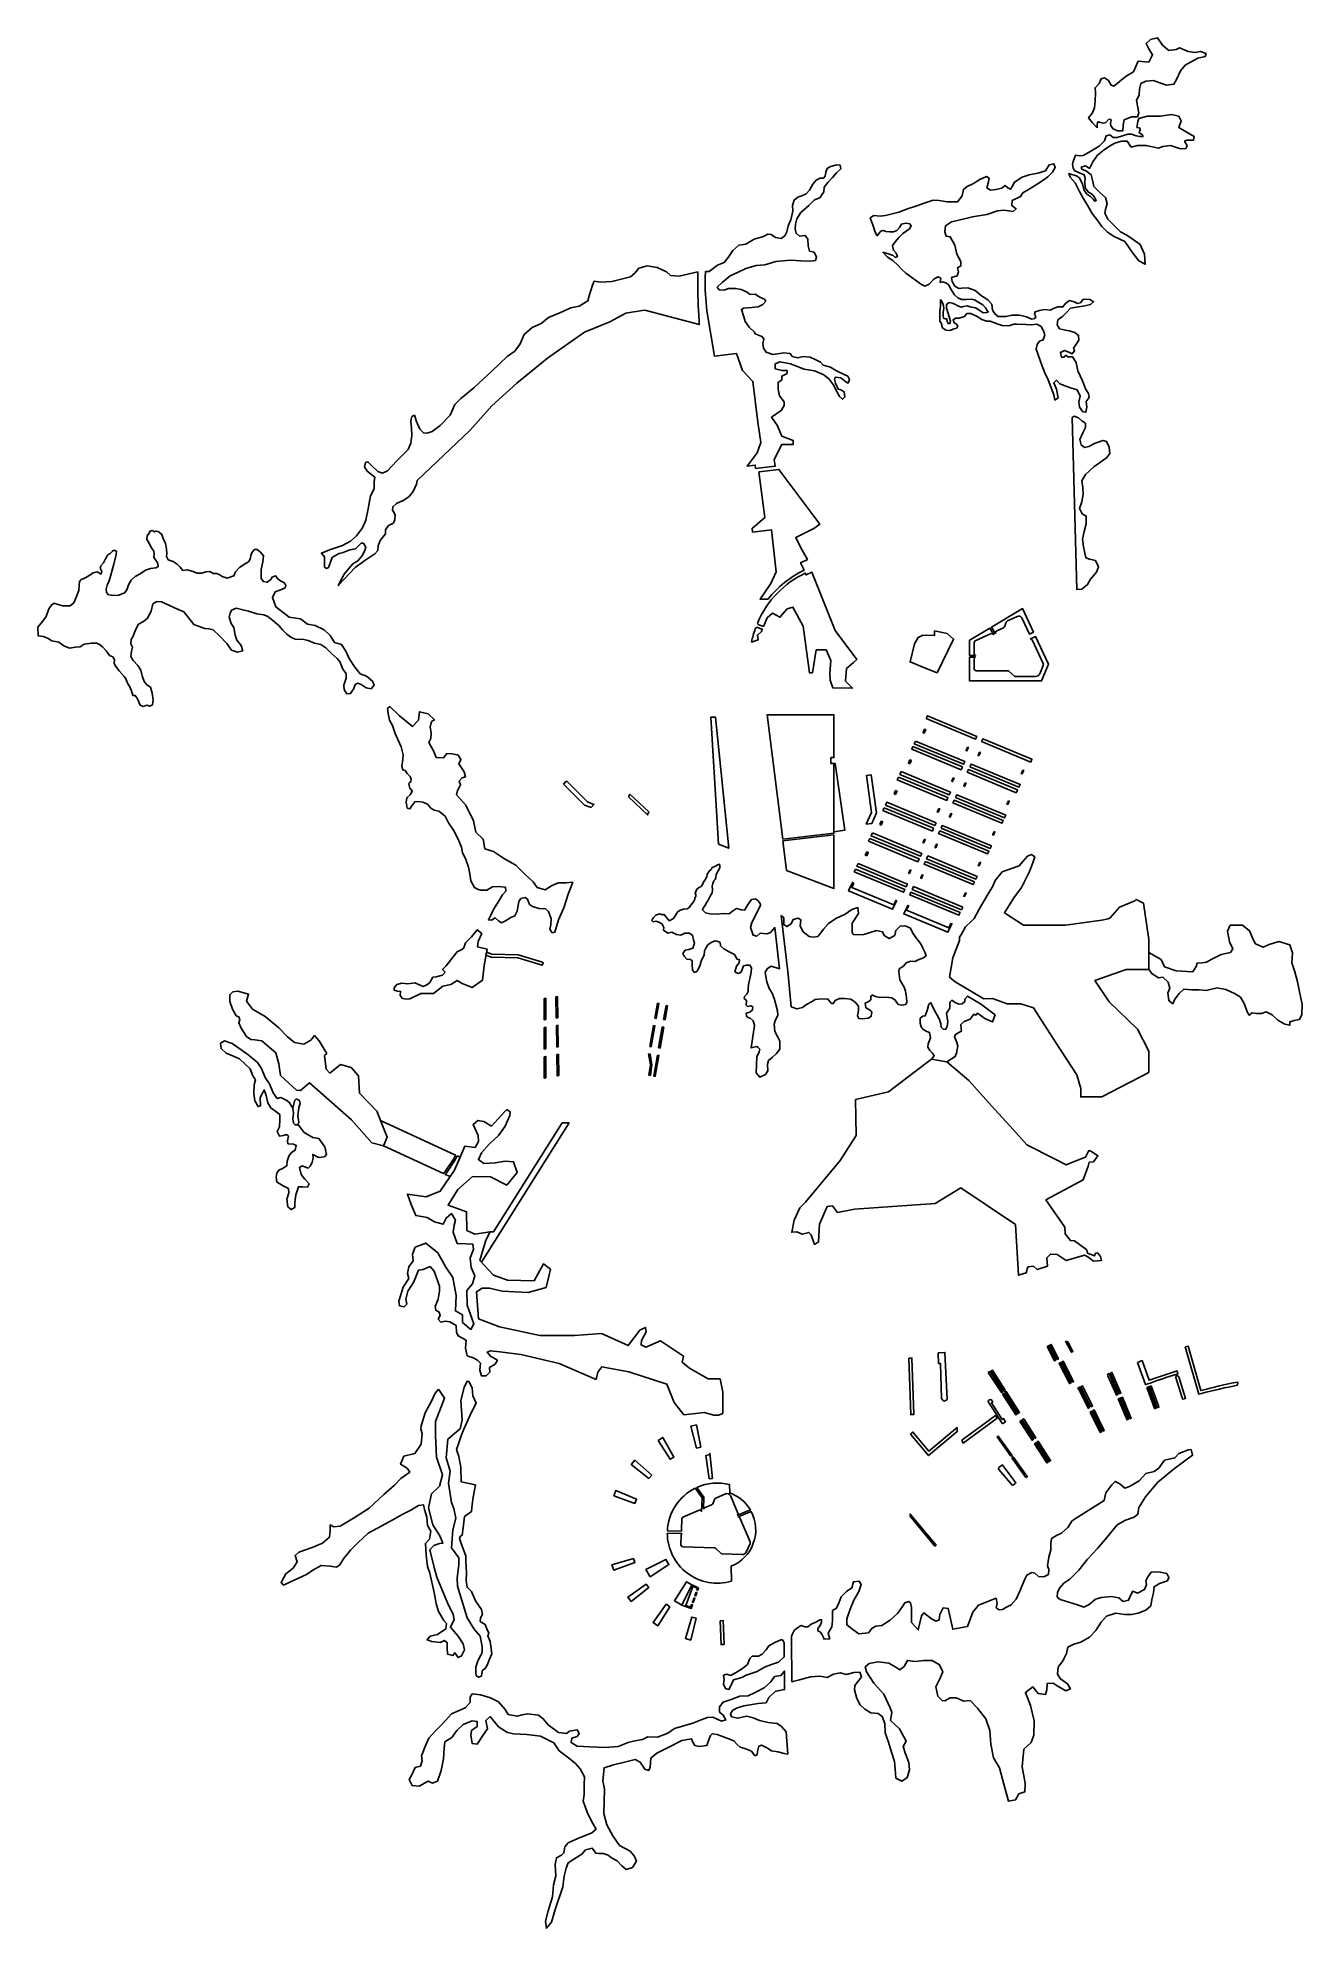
# Model space of a CAD drawing. Header units: millimetres. Extents: x -1615 to 2573, y -3000 to 3262.
import ezdxf

# ---------------------------------------------------------------- set-up
doc = ezdxf.new("R2010")
doc.units = ezdxf.units.MM
doc.layers.add('благоустройство_зеленые насаждения', color=7, linetype='Continuous', true_color=0x000000)

msp = doc.modelspace()

# ---------------------------------------------------------------- linework, layer by layer
at = {"layer": 'благоустройство_зеленые насаждения'}
for points in [[(1894.3, 2963.8), (1878.6, 2980.3), (1865.9, 2997), (1879.2, 3014.3), (1885.4, 3030.5), (1887.6, 3052.9), (1888.3, 3081.4), (1887.6, 3097), (1900.4, 3111.2), (1907.1, 3126.5), (1918.2, 3129.7), (1932, 3120.8), (1940.6, 3105.2), (1949.5, 3102.4), (1967.2, 3116.9), (1990.7, 3135.8), (2014.1, 3149.9), (2030.1, 3184.6), (2065.3, 3182.3), (2077.8, 3206.2), (2065.3, 3226.1), (2056.8, 3243.2), (2071, 3256.8), (2093.8, 3262.5), (2110.2, 3238.6), (2131.3, 3220.4), (2155.7, 3223.8), (2167.1, 3229.5), (2195.5, 3217.6), (2217.7, 3214.2), (2236.5, 3217.6), (2255.3, 3210.2), (2251.5, 3200.3), (2227.4, 3194.6), (2186.2, 3171.7), (2170.7, 3153.3), (2157.6, 3124.7), (2148.4, 3108.7), (2123.8, 3105.3), (2101.5, 3113.3), (2080.8, 3121.3), (2055.6, 3118.4), (2039, 3111.5), (2035, 3093.8), (2033.3, 3073.2), (2024.2, 3054.3), (2032.7, 3013.7), (2027.6, 3001.1), (2008.1, 3000.5), (1984.1, 2991.3), (1980.1, 2973.6), (1979.5, 2954.4), (1961.3, 2953.8), (1947.2, 2960.8), (1939.5, 2971.4), (1938.4, 2979.6), (1940.7, 2988.5), (1939, 2992.6), (1931.3, 2991.4), (1923.1, 2982), (1914.3, 2979.6), (1904.9, 2982), (1899, 2984.3), (1895.5, 2983.2), (1894.3, 2971.4)], [(2026, 2964.9), (2028.5, 2985.6), (2032.4, 2995), (2061, 3002.6), (2104.6, 3003.3), (2139, 3008.8), (2164.4, 3002.8), (2172.5, 2987.4), (2165.2, 2965), (2188.7, 2951.5), (2215.7, 2935.1), (2213.3, 2923.3), (2191.6, 2923.3), (2184, 2919.8), (2192.2, 2905.2), (2188.1, 2895.8), (2169.9, 2895.2), (2137.7, 2906.3), (2111.9, 2902.2), (2097.2, 2897), (2056.2, 2905.8), (2028, 2906.3), (2006.9, 2900.5), (1994, 2919.8), (1974.6, 2919.8), (1952.9, 2913.4), (1935.3, 2904), (1917.7, 2891.1), (1895.5, 2874.1), (1880.2, 2851.2), (1868.5, 2830.1), (1855.5, 2838.2), (1841.4, 2834.5), (1843.5, 2827.1), (1859.4, 2820.4), (1874.4, 2808.2), (1880.4, 2786), (1883.7, 2769.4), (1903.2, 2750.5), (1921.5, 2733.3), (1927.4, 2713.3), (1922, 2693.2), (1919.7, 2682), (1929.1, 2661.9), (1955.1, 2635.9), (1971.6, 2620), (1992.3, 2608.8), (2010, 2597), (2036.6, 2577.5), (2050.8, 2545.6), (2053.7, 2512.6), (2031.9, 2523.2), (2010.6, 2552.7), (1985.8, 2588.1), (1951, 2604.6), (1928.5, 2618.2), (1910.2, 2637.7), (1896.1, 2656), (1877.2, 2680.8), (1863.6, 2706.2), (1847.6, 2731.6), (1835.2, 2753.4), (1821.7, 2782.3), (1804.5, 2801.2), (1800.8, 2813.3), (1828.4, 2804.5), (1836.1, 2798), (1846.1, 2778.6), (1850.2, 2759.8), (1859, 2745.7), (1871.9, 2736.9), (1880.8, 2727.5), (1886.1, 2721), (1890.8, 2722.8), (1887.2, 2731), (1877.2, 2744), (1865.5, 2751), (1854.9, 2765.7), (1853.7, 2784.5), (1854.9, 2797.4), (1851.4, 2808.6), (1837.8, 2813.9), (1820.8, 2821.5), (1814.9, 2830.4), (1812.6, 2842.7), (1814.3, 2853.3), (1822, 2873.3), (1834.9, 2871.5), (1848.4, 2872.7), (1867.2, 2883.3), (1900.7, 2903.8), (1918.4, 2920.9), (1923.7, 2937.3), (1936, 2940.8), (1947.8, 2932), (1960.7, 2932), (1977.8, 2937.9), (1995.4, 2943.8), (2008.3, 2943.2), (2023.6, 2937.9), (2036, 2935.6), (2046.5, 2935.6), (2043.6, 2942), (2033.6, 2947.9), (2034.8, 2952), (2037.1, 2957.3), (2034.2, 2963.8)], [(1374.7, 2395.6), (1375, 2374), (1373.5, 2357.4), (1373.5, 2340.5), (1373.5, 2323.5), (1377.7, 2318.3), (1381.8, 2301.3), (1392.4, 2293.8), (1406.7, 2293.4), (1421, 2298.7), (1428.9, 2301), (1432.3, 2307.7), (1428.5, 2314.1), (1420.6, 2318.7), (1416.8, 2328.8), (1424.4, 2334.1), (1437.2, 2334.1), (1455.2, 2339), (1462.8, 2348.8), (1475.2, 2349.1), (1496.6, 2339.4), (1511.7, 2329.6), (1527.5, 2323.9), (1540.3, 2323.9), (1562.5, 2315.3), (1579.9, 2309.2), (1601.3, 2308.5), (1617.9, 2313.4), (1627.8, 2314.1), (1657.9, 2313.3), (1675.6, 2311.8), (1694.5, 2314.1), (1708.4, 2305.8), (1716.7, 2292.3), (1720.4, 2278.3), (1715.9, 2262.5), (1703.5, 2257.6), (1695.6, 2246.7), (1691.8, 2230.9), (1698.6, 2212.1), (1712.3, 2174.4), (1721.4, 2152.7), (1731.6, 2129.2), (1750.3, 2079.8), (1754.5, 2062.4), (1765.3, 2070.2), (1759.3, 2098.5), (1750.3, 2119.6), (1759.9, 2128), (1770.1, 2116), (1802.6, 2104.5), (1828.5, 2096.1), (1838.2, 2075), (1833.4, 2057), (1835.8, 2038.9), (1846.7, 2023.7), (1856.9, 2021.9), (1859.9, 2039.4), (1858.1, 2057.4), (1867.8, 2071.3), (1865.9, 2083.9), (1855.1, 2100.2), (1845.5, 2126.1), (1829.8, 2159.8), (1825, 2186.6), (1812.9, 2205.3), (1796.7, 2205.9), (1790.7, 2210.7), (1784.6, 2204.7), (1776.2, 2204.1), (1772.6, 2220.3), (1786.4, 2227), (1800.3, 2220.9), (1811.7, 2215.5), (1819, 2225.8), (1816, 2234.2), (1822.6, 2244.4), (1833.4, 2261.3), (1832.8, 2276.9), (1820.8, 2286.5), (1801.5, 2291.4), (1788.9, 2293.8), (1769.6, 2298), (1761.8, 2311.8), (1764.2, 2328.1), (1780.4, 2340.1), (1792.5, 2352.2), (1805.7, 2366.6), (1825.6, 2370.2), (1853.9, 2375), (1872.5, 2379.3), (1882.2, 2388.3), (1870.1, 2395.5), (1847.9, 2396.7), (1838.8, 2384.7), (1828.6, 2382.9), (1817.8, 2388.3), (1802.7, 2391.9), (1789.5, 2382.3), (1781, 2370.8), (1764.2, 2371.4), (1749.7, 2366), (1738.3, 2360), (1720.2, 2363), (1703.4, 2358.8), (1688.9, 2355.2), (1686.5, 2347.3), (1690.7, 2337.7), (1687.7, 2332.3), (1677.5, 2330.5), (1660.6, 2338.3), (1637.1, 2343.7), (1611.8, 2343.7), (1592.6, 2339.5), (1566.1, 2339.5), (1556.9, 2346.9), (1547.3, 2360.7), (1545.5, 2380), (1531.7, 2395), (1511.2, 2408.3), (1490.1, 2425.1), (1466, 2434.2), (1444.4, 2433.5), (1436.4, 2432.4), (1422.6, 2439.6), (1413.5, 2455.3), (1411.7, 2468.5), (1431, 2474), (1435.2, 2487.8), (1431.6, 2501), (1443, 2507.1), (1443, 2521.5), (1429.2, 2546.2), (1422.6, 2575.1), (1407.5, 2603.4), (1394.3, 2605.8), (1389.9, 2620), (1392.3, 2639.9), (1411.6, 2653.2), (1431.6, 2657.4), (1481.7, 2669.5), (1528.8, 2676.8), (1564.5, 2688.8), (1585.6, 2691.2), (1616.4, 2687.6), (1625.5, 2696.1), (1611.6, 2707), (1612.2, 2723.3), (1640.6, 2736.6), (1647.9, 2749.5), (1672.7, 2763.4), (1704.7, 2783.3), (1731.3, 2802), (1746.4, 2817.1), (1755.5, 2833.4), (1750.7, 2845.5), (1735.5, 2841.9), (1722.9, 2822), (1697.5, 2814.1), (1668.5, 2808.1), (1645.5, 2800.8), (1620.8, 2784.5), (1612.3, 2770), (1607.5, 2761.6), (1597.8, 2765.2), (1589.3, 2773), (1577.9, 2764.6), (1559.1, 2759.8), (1540.4, 2757.3), (1528.9, 2765.2), (1533.2, 2781.5), (1536.8, 2797.2), (1527.1, 2802.6), (1505.4, 2793), (1484.8, 2780.3), (1463.1, 2769.4), (1451, 2760.4), (1447.4, 2739.2), (1431.1, 2719.3), (1397.2, 2719.3), (1370.6, 2723.5), (1350.5, 2724.7), (1317.9, 2713.2), (1296.7, 2705.4), (1269.6, 2697.5), (1236.9, 2685.4), (1210.3, 2678.2), (1192.8, 2673.4), (1175.9, 2672.2), (1154.2, 2674), (1142.7, 2666.1), (1151.7, 2640.1), (1159, 2619), (1165.8, 2606.6), (1168.4, 2611.3), (1173.8, 2618.2), (1179.6, 2623.6), (1186.1, 2624.7), (1193.7, 2620.7), (1206.3, 2619.6), (1220, 2620), (1230.5, 2624.3), (1239.2, 2634.4), (1245.7, 2645.3), (1260.5, 2648.2), (1273.5, 2646.4), (1278.2, 2639.5), (1272.1, 2629.7), (1250, 2614.6), (1237.7, 2601.2), (1225.1, 2586.4), (1216.4, 2574.5), (1219.3, 2558.6), (1228.7, 2549.5), (1232.7, 2537.6), (1225.1, 2535.1), (1217.9, 2540.9), (1202.3, 2547.4), (1184.3, 2552.4), (1199.3, 2535.7), (1217.5, 2524.7), (1235.5, 2507.9), (1246.3, 2496.2), (1260.7, 2482.3), (1312.7, 2445.3), (1323.8, 2440.2), (1338, 2446.7), (1353.2, 2462.6), (1366.5, 2470.8), (1376.6, 2466), (1374, 2452), (1382.7, 2454.6), (1395.5, 2450.2), (1403.1, 2442.6), (1411.8, 2426.9), (1422, 2411.6), (1432.9, 2400.7), (1444.6, 2395.6), (1460.6, 2396), (1477, 2396.4), (1487.9, 2394.2), (1502.1, 2385.5), (1515.2, 2378.2), (1524.3, 2368.4), (1529.7, 2359.6), (1534.1, 2354.9), (1527.9, 2352.7), (1517, 2352), (1502.4, 2361.8), (1491.2, 2368), (1473, 2370.9), (1463.5, 2374.9), (1451.5, 2372.7), (1444.9, 2370.2), (1434.4, 2373.8), (1422.4, 2380.4), (1414, 2383.3), (1404.2, 2385.5), (1395.1, 2379.6), (1395.1, 2367.3), (1400.2, 2348.7), (1404.6, 2335.3), (1408.2, 2324), (1406.4, 2316.3), (1400.9, 2316), (1397.3, 2322.2), (1395.8, 2332), (1392.2, 2331.6), (1384.9, 2333.8), (1384.2, 2340.7), (1384.6, 2353.4), (1386, 2365.8), (1384.2, 2380.4), (1378.7, 2389.8)], [(1811, 2004.7), (1826.4, 1435.2), (1843.6, 1435.8), (1862.7, 1451.1), (1871.7, 1469), (1891.5, 1492), (1898.5, 1509.8), (1888.9, 1530.9), (1868.5, 1536), (1857, 1540.4), (1848.7, 1576.8), (1846.1, 1601.7), (1851.2, 1627.2), (1858.3, 1652.1), (1858.3, 1678.3), (1844.2, 1685.3), (1835.3, 1703.8), (1843.6, 1725.5), (1848.1, 1751), (1846.8, 1772.4), (1843.6, 1794.8), (1855.7, 1815.8), (1883.2, 1841.3), (1909.3, 1859.8), (1926.6, 1872), (1936.2, 1885.3), (1934.2, 1906.4), (1924.7, 1924.9), (1912.5, 1928.7), (1885.1, 1918.5), (1866.6, 1909), (1851.9, 1905.1), (1841.1, 1914.1), (1837.2, 1931.9), (1846.8, 1954.3), (1855.7, 1972.1), (1855.1, 1985.5), (1843, 1993.8), (1832.1, 2004), (1818.1, 2009.1)], [(-1562.3, 1390.1), (-1533.5, 1380.7), (-1508.4, 1380.6), (-1495.8, 1391), (-1487.1, 1412.3), (-1479.2, 1431.8), (-1477.7, 1449.2), (-1476.6, 1461.4), (-1471.2, 1468.3), (-1464.4, 1470.5), (-1453.8, 1476.2), (-1443.3, 1482.5), (-1431.8, 1490.5), (-1418.1, 1493.6), (-1405.7, 1486.2), (-1402.8, 1494.5), (-1407.2, 1503), (-1407.4, 1511.9), (-1397.6, 1523), (-1390.6, 1536.7), (-1383.7, 1549.8), (-1375.8, 1554.1), (-1368.9, 1561.3), (-1363, 1564.8), (-1354.7, 1561.6), (-1356, 1550.9), (-1363.2, 1519.4), (-1374.3, 1478.6), (-1378.4, 1463.6), (-1385.6, 1449), (-1389.1, 1436.6), (-1387.1, 1425.1), (-1380.6, 1417.3), (-1363.4, 1415.5), (-1346.7, 1415.7), (-1327.9, 1424.2), (-1320.5, 1434.4), (-1314.5, 1450.3), (-1306, 1465.6), (-1292.3, 1478), (-1276.1, 1487.3), (-1258.2, 1499.5), (-1242.3, 1504.3), (-1224.7, 1506.5), (-1216.6, 1511.1), (-1217.5, 1520.9), (-1224, 1531.8), (-1230.7, 1540.9), (-1229.2, 1553.3), (-1231, 1562.2), (-1238.4, 1573.3), (-1249.5, 1593.6), (-1253.6, 1601), (-1252.5, 1612.3), (-1247.7, 1620.9), (-1243.3, 1628.3), (-1236.3, 1630.7), (-1229.1, 1626.3), (-1224.7, 1628.3), (-1216.2, 1627), (-1204.7, 1617.4), (-1199.9, 1603.4), (-1192.4, 1587.2), (-1188.5, 1570.2), (-1187.8, 1553.6), (-1188.3, 1544.4), (-1182.8, 1533.5), (-1167.1, 1527.9), (-1153.6, 1519.3), (-1143.7, 1509.5), (-1135.1, 1498.3), (-1120.7, 1499.6), (-1100.6, 1494.1), (-1088.2, 1488.7), (-1071.3, 1488.7), (-1058.9, 1493.5), (-1045.1, 1494.4), (-1034.7, 1488.2), (-1023.5, 1488.2), (-1014.1, 1484.5), (-1004.7, 1478), (-987.6, 1472.5), (-965.6, 1480.6), (-960.3, 1493.9), (-945.5, 1509.4), (-930.6, 1518.6), (-917.2, 1526.5), (-912.2, 1535.2), (-909.1, 1548.1), (-905.4, 1558.8), (-897.8, 1568), (-888.4, 1567.3), (-877.2, 1558.2), (-867.9, 1546.6), (-869.4, 1526.7), (-875.1, 1500.7), (-874.8, 1482.2), (-875.7, 1471.6), (-867.8, 1461.4), (-855.4, 1459.2), (-843.6, 1467.7), (-839, 1476.2), (-827.7, 1480.3), (-820.4, 1470.1), (-811.3, 1463.3), (-799.9, 1458.7), (-793.4, 1449.1), (-795.6, 1440.6), (-808.2, 1435.4), (-829, 1427), (-837.9, 1408), (-826.2, 1377.3), (-782.6, 1343.8), (-744.6, 1338.2), (-721.6, 1320.2), (-696.5, 1315.7), (-666.3, 1301.8), (-646.8, 1282.2), (-632.8, 1259.3), (-608.8, 1252.6), (-594.8, 1230.9), (-583.7, 1206.9), (-564.7, 1177.3), (-547.8, 1155.9), (-526, 1147.5), (-505.9, 1131.3), (-500.9, 1117.9), (-511, 1106.2), (-527.2, 1109), (-543.4, 1120.1), (-554.5, 1125.1), (-564, 1120.1), (-567.9, 1106.7), (-579.1, 1090), (-591.9, 1089.4), (-599.8, 1103.9), (-601.4, 1118.4), (-593.6, 1140.8), (-593.6, 1155.3), (-605.3, 1173.7), (-613.7, 1193.8), (-623.2, 1206.1), (-642.8, 1224), (-660.6, 1241.3), (-677.4, 1253), (-698.6, 1257.5), (-719.3, 1265.8), (-734.3, 1269.7), (-762.3, 1270.9), (-777.3, 1277.6), (-790.7, 1287.1), (-804.7, 1301), (-817, 1316.1), (-836.5, 1332.8), (-853.3, 1345.7), (-866.3, 1350.8), (-889.8, 1354.2), (-917.1, 1363.1), (-940.6, 1368.7), (-958.4, 1372.6), (-973, 1366.5), (-977.4, 1356.4), (-980.8, 1343), (-974.1, 1322.9), (-966.3, 1309), (-961.2, 1283.8), (-955.7, 1267.1), (-941.7, 1249.8), (-936.1, 1231.9), (-954, 1226.9), (-973, 1233.6), (-988.6, 1256.5), (-1013.2, 1281.6), (-1033.8, 1301.1), (-1048.4, 1305), (-1061.4, 1306.2), (-1098.8, 1318.5), (-1117.8, 1344.7), (-1131.2, 1361.5), (-1162.5, 1373.8), (-1180.9, 1383.2), (-1204.9, 1394.4), (-1220.6, 1395.5), (-1234.5, 1387.2), (-1239.5, 1363.2), (-1251.3, 1340.3), (-1264.7, 1329.1), (-1282, 1320.2), (-1291, 1301.6), (-1298.8, 1280.4), (-1306.1, 1269.8), (-1306.6, 1255.3), (-1301, 1244.1), (-1304.9, 1230.2), (-1306.6, 1213.4), (-1299.4, 1199.5), (-1284.3, 1183.3), (-1274.2, 1168.2), (-1269.8, 1148.7), (-1263.1, 1129.7), (-1253.6, 1119.6), (-1241.3, 1111.3), (-1236.8, 1091.2), (-1233.5, 1069.4), (-1235.7, 1053.2), (-1243.5, 1048.2), (-1253.6, 1051.5), (-1266.4, 1047.1), (-1275.9, 1051.5), (-1285.4, 1072.7), (-1292.1, 1083.3), (-1299.9, 1083.9), (-1303.8, 1095.6), (-1310, 1112.9), (-1316.7, 1123), (-1325, 1140.8), (-1329.5, 1146.4), (-1345.2, 1165.4), (-1356.4, 1179.4), (-1362.5, 1190), (-1361.4, 1201.7), (-1367, 1211.7), (-1377.6, 1216.8), (-1388.8, 1231.3), (-1400.5, 1245.2), (-1411.1, 1252.5), (-1419.1, 1257.5), (-1437, 1257.5), (-1461.6, 1254.2), (-1474.4, 1245.3), (-1490.6, 1244.1), (-1510.7, 1240.2), (-1529.1, 1248.6), (-1545.9, 1260.3), (-1568.8, 1265.4), (-1580.5, 1272.6), (-1596.1, 1279.3), (-1613.5, 1281), (-1615.2, 1310.1), (-1599.5, 1328.5), (-1587.8, 1345.8), (-1578.3, 1370.9), (-1571, 1381.5)], [(1355.2, 1298.5), (1397, 1289.3), (1418.4, 1270.6), (1364.7, 1159), (1322.3, 1176), (1274.4, 1195.3), (1289.4, 1254.7), (1301.7, 1276.3), (1316.5, 1283.5), (1355.8, 1283.1)], [(-449.3, 1047.4), (-418.6, 1017.6), (-374.3, 981), (-354.1, 1002.2), (-350.2, 1030.1), (-322.3, 1023.3), (-301.2, 1003.1), (-311.3, 997.5), (-315.4, 978.6), (-312, 959.7), (-313.2, 941.9), (-320, 928.6), (-304.8, 900.6), (-295.4, 878.6), (-271.1, 877.5), (-259.8, 891.9), (-242, 890.4), (-226.4, 887.3), (-222.3, 885.8), (-213.5, 871.4), (-220.3, 857.3), (-202.5, 830.8), (-198.4, 814.5), (-209, 811.5), (-218.8, 800.1), (-214.7, 788.4), (-217.7, 781.2), (-224.5, 768.7), (-227.9, 754.7), (-196.7, 720.6), (-171.5, 669.2), (-163.8, 631.5), (-139.6, 608.2), (-133.8, 576.3), (-105.7, 566.6), (-68.9, 543.3), (-32, 522), (-1, 491), (26.3, 466.7), (39.2, 447.6), (65.2, 439.6), (86.9, 453), (108.6, 463.3), (134.2, 463.6), (157.1, 465.2), (142.2, 425.5), (127.7, 380.9), (109.8, 340.5), (97.6, 299.7), (88.8, 298.2), (81.2, 309.6), (84.2, 323.7), (85, 343.5), (76.6, 368.3), (66.3, 377.5), (45.7, 377.9), (24, 385.1), (14.1, 392), (7.6, 408.7), (-0.4, 414.8), (-14.6, 411), (-21.8, 401.5), (-26.8, 369.1), (-34.8, 353.8), (-47.7, 348.1), (-65.7, 337.1), (-79.5, 330.5), (-89, 337.4), (-100.1, 346.9), (-112.6, 340.1), (-122.2, 340.5), (-114.9, 356.1), (-103.9, 377.1), (-92.8, 396.1), (-75.3, 423.2), (-64.2, 435.8), (-66.1, 448.7), (-91.3, 451.4), (-108.4, 449.9), (-127.9, 438.5), (-147.4, 438.8), (-158.8, 441.9), (-168.8, 447.7), (-181, 470.2), (-184.5, 493.5), (-187.9, 515.2), (-197.8, 543.8), (-208.1, 562.5), (-211.5, 581.9), (-223.2, 610.2), (-238.5, 637.6), (-254.4, 662), (-265.3, 684), (-286.7, 700.4), (-302.5, 704.1), (-313.5, 710.8), (-324.5, 724.2), (-339.7, 730.9), (-356.2, 732.7), (-366.7, 731.7), (-376.4, 718.9), (-382.5, 707.9), (-391.1, 710.9), (-395.3, 731), (-392.9, 745.1), (-380.1, 756), (-374.6, 768.2), (-382.5, 777.4), (-385.6, 790.2), (-384.4, 794.5), (-379.5, 797.5), (-378.3, 806.7), (-381.9, 815.2), (-391.1, 825), (-398.4, 835.3), (-405.7, 837.2), (-409.4, 849.3), (-405.7, 871.3), (-405.1, 886.8), (-411.8, 914.2), (-422.8, 938.6), (-431.4, 958.1), (-439.9, 985), (-450.3, 1002.6), (-454.5, 1024), (-456.4, 1041.1)], [(640, 591.2), (673.6, 577.9), (629.7, 1012.3), (614.6, 1012.5)], [(852.5, 607.9), (801.5, 1020.1), (1022.3, 1020.1), (1022.3, 878.1), (1012.2, 878.1), (1012.2, 858.9), (1022.2, 858.9), (1022.1, 627.4), (852.5, 607.9)], [(1327.4, 1007.4), (1331.7, 1016.5), (1495.3, 948.5), (1491, 939.4)], [(1316.7, 961), (1321.8, 971.8), (1326.4, 969.9), (1321.3, 959.1)], [(1511.4, 931), (1515.6, 940), (1678.3, 872.5), (1674.1, 863.4)], [(1284, 915), (1447.7, 847), (1443.4, 837.9), (1279.8, 905.9)], [(1292.5, 933.1), (1456.2, 865.1), (1451.9, 856.1), (1288.3, 924)], [(1465.1, 912.3), (1467.8, 911.2), (1462.7, 900.3), (1460, 901.4)], [(1502.5, 883.8), (1499.7, 884.9), (1504.8, 895.8), (1507.6, 894.7)], [(1022.1, 632.1), (1058.2, 637.3), (1026.1, 858.9), (1022.2, 858.9)], [(1129.8, 818.4), (1145.9, 820.7), (1163.6, 694.7), (1147.5, 660.3), (1129.2, 657.7), (1147.1, 695.9)], [(1244.9, 831.6), (1408.5, 763.6), (1404.3, 754.6), (1240.7, 822.5)], [(1273.7, 857.6), (1269.1, 859.5), (1274.2, 870.3), (1278.8, 868.4)], [(1463.7, 829.5), (1468, 838.5), (1630.7, 771), (1626.4, 761.9)], [(1472.2, 847.6), (1476.5, 856.7), (1639.2, 789.1), (1634.9, 780)], [(1643, 825.4), (1648.1, 836.3), (1650.9, 835.1), (1645.8, 824.3)], [(346.4, 757.3), (342, 747.7), (404.8, 688.5), (409.2, 698.1)], [(1221.4, 758), (1226.5, 768.8), (1231.2, 766.9), (1226.1, 756.1)], [(1236.4, 813.5), (1400, 745.5), (1395.8, 736.4), (1232.2, 804.4)], [(1417.4, 810.8), (1420.2, 809.7), (1415.1, 798.8), (1412.3, 799.9)], [(1424.6, 746.1), (1587.3, 678.5), (1591.6, 687.6), (1428.9, 755.2)], [(1452.1, 783.4), (1457.2, 794.3), (1460, 793.2), (1454.9, 782.3)], [(1188.8, 712), (1352.4, 644), (1348.2, 634.9), (1184.6, 702.9)], [(1360.9, 662.1), (1356.7, 653.1), (1193.1, 721), (1197.3, 730.1)], [(1369.8, 709.3), (1372.6, 708.2), (1367.5, 697.3), (1364.7, 698.4)], [(1404.5, 681.9), (1409.6, 692.8), (1412.3, 691.7), (1407.2, 680.8)], [(1416.1, 728), (1420.4, 737), (1583.1, 669.5), (1578.8, 660.4)], [(1600.5, 734.8), (1603.2, 733.6), (1598.1, 722.8), (1595.4, 723.9)], [(1149.7, 628.6), (1313.3, 560.6), (1309.1, 551.6), (1145.4, 619.5)], [(1173.8, 656.5), (1178.9, 667.3), (1183.5, 665.4), (1178.4, 654.6)], [(1372.8, 635.5), (1535.5, 568), (1531.2, 558.9), (1368.5, 626.5)], [(1377, 644.6), (1381.3, 653.7), (1544, 586.1), (1539.7, 577)], [(1552.9, 633.3), (1555.6, 632.1), (1550.5, 621.3), (1547.8, 622.4)], [(1022.1, 622.2), (1022, 444), (865.3, 504.3), (853.2, 602.3), (1022.1, 622.2)], [(1130.8, 553.1), (1126.2, 555), (1131.3, 565.9), (1135.9, 563.9)], [(1141.2, 610.5), (1304.8, 542.5), (1300.6, 533.4), (1136.9, 601.4)], [(1322.2, 607.8), (1325, 606.7), (1319.9, 595.8), (1317.1, 596.9)], [(1356.9, 580.4), (1362, 591.3), (1364.7, 590.2), (1359.6, 579.3)], [(458.7, 359.4), (476.4, 337.7), (491.1, 345.2), (504.4, 366.6), (510.7, 372), (524.4, 375.7), (535.7, 377.5), (543, 381.3), (548, 389.2), (556.9, 399.8), (561.8, 409), (561.4, 413.3), (564.2, 418.3), (564.6, 424.4), (562.2, 427.6), (565.8, 437.5), (570, 444.3), (577.9, 448.6), (585.1, 453.8), (590.2, 465.1), (596.9, 475.3), (601.7, 483.7), (602.7, 492), (606.2, 498.6), (611.2, 503.7), (616.6, 509.1), (617.7, 513), (624.1, 516), (631.6, 519.8), (636.6, 523.2), (643.3, 525.1), (643.9, 519.8), (644.3, 513.2), (639, 502.5), (632.4, 490.6), (630.6, 480.7), (629.1, 474.4), (624.9, 470.2), (620.9, 461.3), (619.1, 452.5), (620.1, 439.6), (619.1, 430.3), (612.4, 418.7), (604.7, 404), (601.5, 398.7), (594.3, 387.4), (590, 381.8), (586.6, 374.1), (596.9, 364), (611.6, 360.2), (637, 359), (655.4, 362.2), (675.1, 361), (686.5, 369.7), (699.8, 378.4), (715.9, 373.3), (726.8, 372.7), (730.1, 380.8), (740.2, 396.3), (748.8, 407.8), (761.9, 410), (771.6, 403.2), (777.9, 394.7), (779.1, 389), (761.6, 353.2), (750.2, 331.5), (746.1, 315.5), (749.7, 303.7), (754.9, 289.7), (766.7, 286.6), (777.5, 296.4), (800.2, 293.9), (812.1, 298.5), (826.3, 314.8), (842.4, 178.8), (814.6, 186.8), (802, 179.6), (794.1, 167.4), (796.7, 153.1), (799.4, 134.9), (807.4, 113), (817.6, 97.7), (825.6, 77.1), (835.5, 39), (836.7, 24.4), (827.6, 6.3), (823.9, -4.8), (826.5, -29.3), (835.1, -45.8), (842.5, -61.2), (843, -87.3), (832.4, -101.6), (817.5, -114.9), (805.8, -125), (802.1, -137.9), (803.7, -159.2), (795.2, -171.4), (776.6, -180), (765, -166.3), (766.4, -113), (774.4, -96.5), (776.3, -87.5), (771, -81.9), (767.2, -78.4), (747.5, -83.8), (758.9, -9.1), (754.3, 6.7), (744.9, 15), (737.2, 17.4), (732.2, 22.7), (731.9, 31.7), (743.2, 35.4), (752.9, 42.4), (753.9, 52.1), (746.9, 56.1), (735.6, 54.1), (731.6, 58.4), (732.6, 72.1), (729.9, 75.4), (724.9, 79.8), (726.2, 87.1), (733.9, 94.1), (737.9, 102.8), (738.2, 112.8), (739.6, 127), (745.2, 150.6), (747.5, 167), (748.9, 181.4), (743.8, 190.2), (731.7, 190.2), (722.6, 188.2), (718.3, 176.1), (713.6, 166), (705.2, 163), (694.1, 168.7), (699.1, 187.2), (707.9, 198.6), (709.5, 208), (701.5, 210), (692.7, 225.5), (675.3, 234.5), (657.7, 244.4), (646.3, 254.1), (644.9, 265.5), (635.5, 269.6), (628.5, 270.9), (616, 265.2), (604.6, 257.8), (597.6, 247.1), (593.5, 238), (591.8, 223.9), (583.1, 206.7), (579, 191.9), (574.3, 180.2), (567.9, 169.1), (560.2, 166.4), (554.2, 174.1), (552.8, 194.3), (552.5, 205.4), (547, 209.4), (535.3, 210.4), (525.9, 220.2), (521.8, 229.6), (529.9, 239.7), (541, 243), (554.8, 247.4), (560.2, 263.5), (557.1, 274.3), (553.4, 289.4), (543, 296.1), (528.6, 296.1), (514.5, 290.4), (501, 292.1), (485.2, 299.5), (472, 296.2), (457.5, 306.2), (458.5, 315.3), (452.8, 326.4), (445.8, 332.4), (432.7, 335.8), (423.3, 334.5), (419.3, 338.3), (423.7, 347.3), (432.2, 355.8), (444.1, 360.1), (454.1, 357.5)], [(1093.6, 509), (1257.2, 441), (1252.9, 431.9), (1089.3, 499.9)], [(1102.1, 527.1), (1265.7, 459.1), (1261.4, 450.1), (1097.8, 518)], [(1274.6, 506.3), (1277.4, 505.2), (1272.3, 494.3), (1269.5, 495.4)], [(1325.1, 534), (1487.8, 466.5), (1483.6, 457.4), (1320.9, 525)], [(1329.4, 543.1), (1333.7, 552.2), (1496.3, 484.6), (1492.1, 475.5)], [(1438, 272), (1438, 283.7), (1445.1, 293.4), (1458, 317.3), (1476.3, 335.1), (1486.7, 345.1), (1503.3, 376.3), (1533.7, 426.6), (1549, 451.9), (1556.3, 470.9), (1579.5, 499.4), (1613.9, 511.8), (1635.5, 519.5), (1648.2, 533.9), (1663.7, 551.5), (1676.7, 556.8), (1687.7, 549), (1680.7, 529.6), (1670.2, 500.6), (1656, 472), (1643.7, 447.5), (1618.3, 414.1), (1586.9, 363.9), (1650.7, 322.9), (1789.5, 322.9), (1909.3, 339.7), (1931, 343.9), (1937.2, 347.6), (1968.7, 382.6), (2018.5, 403.9), (2023, 408.4), (2047.5, 396.2), (2065.6, 275.3), (2065.6, 176.7), (1990.2, 176.7), (1886.6, 139.4), (1933.6, 68.6), (2028.2, -21.5), (2065.4, -94.8), (2065.4, -164.6), (1909.9, -245.8), (1840, -245.8), (1840, -217.6), (1826.5, -172.5), (1758.9, -67.7), (1719.1, -6.1), (1683.5, 49), (1641.7, 63), (1596.6, 63), (1547, 79.9), (1519, 79.2), (1424.3, 135.4), (1404.8, 151.3), (1415.9, 214.4)], [(1505.2, 531.8), (1508, 530.6), (1502.9, 519.8), (1500.1, 520.9)], [(1088.3, 462.4), (1081.5, 447.9), (1220.2, 390.3), (1227, 404.8), (1229.7, 403.7), (1216.6, 375.6), (1070.5, 436.3), (1083.7, 464.4)], [(1448.7, 383.1), (1444.5, 374), (1281.8, 441.6), (1286, 450.7)], [(1309.2, 478.9), (1314.3, 489.8), (1317.1, 488.7), (1312, 477.8)], [(847.4, 354.6), (855.8, 347.9), (855.8, 324.9), (865.8, 318.5), (880.4, 327.3), (886.9, 341.4), (903.9, 346.7), (912.2, 340.8), (910.4, 319.7), (920.4, 301.5), (939.8, 285.6), (954.5, 283.3), (968.6, 285.6), (975, 293.2), (987.9, 310.3), (1003.8, 328.5), (1028.5, 345.5), (1059, 359.6), (1081.9, 374.9), (1101.9, 381.3), (1103.1, 361.9), (1083.1, 329.6), (1083.1, 297.9), (1088.6, 290.9), (1121.5, 292.1), (1163.2, 305), (1183.2, 300.9), (1188.4, 288.5), (1204.9, 278.6), (1224.3, 289.1), (1227.8, 305.6), (1241.3, 319.7), (1257.8, 321.4), (1275.4, 313.2), (1283.6, 296.8), (1297.1, 278), (1310, 260.9), (1316.5, 247.4), (1324.7, 231), (1327.7, 221.6), (1318.8, 215.1), (1301.8, 208.7), (1291.8, 202.8), (1276.5, 204), (1261.9, 198.7), (1252.5, 187.5), (1237.8, 178.1), (1237.2, 168.2), (1240.7, 141.7), (1254.8, 118.2), (1259.5, 104.1), (1262.4, 83.6), (1263.6, 67.7), (1260.1, 60.7), (1247.2, 58.3), (1235.4, 60.7), (1225.4, 74.8), (1213.7, 82.4), (1194.3, 84.8), (1174.3, 83.6), (1159.7, 87.1), (1150.3, 91.2), (1145, 87.7), (1145, 76), (1135.6, 69.5), (1126.2, 64.8), (1128, 49.3), (1139.7, 42.2), (1147.3, 35.8), (1145.6, 21.1), (1136.2, 14.6), (1116.2, 12.3), (1105, 13.5), (1100.3, 22.3), (1103.9, 40.5), (1103.3, 54.6), (1092.1, 67.5), (1078.6, 77.5), (1056.9, 80.4), (1040.4, 79.8), (1026.3, 73.4), (1019.9, 64), (1014.6, 63.4), (1007.5, 71.6), (1002.2, 78.1), (982.3, 78.7), (960, 76.3), (947.6, 69.3), (931.8, 60.4), (918.3, 50.5), (899.5, 45.8), (880.6, 52.6), (870.1, 159.1)], [(1262.7, 372.7), (1403.2, 314.3), (1410, 328.8), (1412.8, 327.6), (1399.6, 299.5), (1253.5, 360.2), (1266.7, 388.3), (1269.5, 387.2)], [(1277.5, 432.5), (1440.2, 365), (1436, 355.9), (1273.3, 423.5)], [(1457.6, 430.3), (1460.4, 429.1), (1455.3, 418.3), (1452.5, 419.4)], [(2065.6, 233), (2106.1, 209.1), (2117.8, 185.2), (2155.9, 172.2), (2211.6, 169), (2221.9, 185.8), (2225.8, 197.4), (2242, 198.1), (2256.2, 200.7), (2273.7, 210.4), (2305.4, 225.9), (2335.8, 232.4), (2344.2, 244.7), (2332.6, 267.3), (2325.5, 302.9), (2335.2, 322.9), (2375.9, 322.9), (2399.2, 304.8), (2410.8, 275.1), (2419.3, 261.5), (2444.5, 250.5), (2463.9, 259.5), (2495.6, 268.6), (2532.7, 257.5), (2541.1, 231), (2539.2, 198.7), (2548.9, 168.9), (2557.9, 135.3), (2565, 102.3), (2573.5, 61.6), (2572.8, 27.3), (2564.4, 10.5), (2546.9, 7.2), (2532.1, 2.7), (2532.1, -8.3), (2515.9, -4.4), (2492.6, 8.5), (2474.5, 26), (2454.4, 36.3), (2438.9, 30.5), (2421.4, 30.5), (2407.2, 32.5), (2398.1, 24.7), (2391.7, 36.3), (2382, 61.6), (2369, 84.2), (2350.9, 95.8), (2320.5, 110.1), (2291.4, 115.2), (2255.2, 106.2), (2232.3, 108.8), (2208.3, 108.8), (2181.2, 111.4), (2165.6, 97.1), (2151.4, 77.7), (2144.9, 62.9), (2131.4, 73.2), (2128.1, 98.4), (2135.2, 114.6), (2129.4, 134), (2111.9, 150.8), (2097.1, 148.2), (2076.4, 161.8), (2065.6, 176.7)], [(-382.7, 78.5), (-345.9, 96.3), (-304.3, 96.3), (-272.9, 121.4), (-246.7, 126), (-225.6, 140.2), (-209.7, 129.4), (-176.6, 116.3), (-142.4, 140.8), (-136.8, 189.6), (-126.8, 244), (-158.6, 251.7), (-156.4, 269.2), (-144.7, 295.3), (-159.5, 307.8), (-177.9, 284.2), (-198, 264.5), (-204.1, 247.9), (-210.7, 242.2), (-226, 235.2), (-239.6, 218.1), (-262.8, 188.7), (-274.6, 176), (-265.9, 167.2), (-274.2, 157.2), (-295.2, 151.5), (-306.1, 150.6), (-316.6, 132.7), (-326.7, 125.7), (-338.5, 120.4), (-365.8, 132.2), (-389, 128.7), (-409.5, 130.9), (-425.7, 126.5), (-434.5, 115.1), (-434.5, 108.1), (-423.1, 104.2), (-413.5, 103.8), (-414.8, 89.8), (-406.9, 80.6), (-393.3, 78.4)], [(-130.6, 223.3), (-112.6, 217.3), (-25.4, 215.1), (55.9, 190.1), (59, 198.1), (56.8, 200.3), (-23.8, 225.1), (-110.9, 227.3), (-128.8, 233.3)], [(-952.8, 104.9), (-916.7, 94.8), (-923.7, 71.8), (-903.9, 44.3), (-862.2, 20.9), (-817, -17.2), (-789.4, -45.5), (-765.3, -65.3), (-733.5, -71), (-710.9, -57.5), (-698.9, -42.7), (-682.6, -60.4), (-662.8, -92.9), (-657.8, -101.8), (-665.6, -108.9), (-660.2, -154), (-647.3, -166.9), (-611.9, -138.9), (-577.5, -148.6), (-552.8, -175.5), (-549.6, -233.5), (-491.5, -292.6), (-458.2, -379.6), (-470, -407.6), (-508.7, -397.9), (-576.4, -321.6), (-715, -199.1), (-745.4, -224.8), (-757.9, -223.5), (-810.9, -175.4), (-816.2, -136.2), (-826.1, -99.9), (-848.8, -81.2), (-872.8, -60.3), (-896.5, -57.2), (-909.4, -55.4), (-924.1, -45.2), (-941.5, -18), (-949.1, -0.7), (-946, 9.1), (-949.1, 19.8), (-958, 22.9), (-970.4, 44.3), (-979.3, 69.7), (-979.3, 92.8), (-968.7, 102.6)], [(62.8, 80.3), (67.8, 81.1), (67.8, 10.2), (62.8, 9.3)], [(101.1, 86), (106.1, 86.6), (107.3, 16.2), (102.3, 15.5)], [(437.3, 65.1), (442.2, 63.7), (433.6, 14.3), (428.6, 15)], [(1345.2, -120.6), (1354.6, -109.3), (1348.4, -100.7), (1340.2, -92), (1333.1, -81.3), (1334, -69.7), (1338.9, -59), (1342.2, -48.7), (1339.3, -32.6), (1329.8, -28.8), (1317.9, -22.6), (1310.8, -13.6), (1307.5, -1.2), (1307.5, 14.9), (1316.6, 21.1), (1324.5, 22.8), (1330.7, 40.5), (1336.1, 60.9), (1342, 66.7), (1348.9, 55.2), (1355.6, 39.9), (1364, 24.5), (1372.4, 10.7), (1376.7, -3.8), (1377.6, -15.2), (1384.5, -21.3), (1392, -22.2), (1397.7, -13.1), (1399.9, 3.1), (1395.6, 31.5), (1405.7, 47.9), (1406.1, 61.2), (1407.3, 69.6), (1413.1, 74.3), (1423.7, 66.8), (1436, 61.6), (1447.2, 62.2), (1455.9, 69.8), (1455.9, 77.6), (1465, 88), (1507.8, 62.6), (1556.1, 25.7), (1547.5, 2.8), (1521.6, 13.6), (1498.1, 31.2), (1492.8, 25.2), (1485.8, 28), (1473.1, 11.4), (1453.2, 4), (1442.1, -6.1), (1443.7, -21.2), (1444.5, -28.4), (1436, -32.9), (1424.9, -38.7), (1421.9, -46.4), (1427.8, -62.6), (1432.3, -76.9), (1428, -100.5), (1423.7, -112.5), (1396.3, -129.6)], [(466, 57.2), (470.8, 55.9), (462.8, 9.6), (457.8, 10.4)], [(-751.8, -339.5), (-733.1, -363.5), (-703.8, -380.8), (-684.5, -383.5), (-664.5, -411.4), (-659.2, -436.1), (-665.8, -444.7), (-685.1, -446.1), (-704.5, -436.1), (-703.1, -448.1), (-705.8, -462.7), (-713.1, -475.4), (-719.8, -481.4), (-739.8, -474), (-747.8, -479.4), (-743.1, -502.7), (-731.1, -518.7), (-716.5, -533.3), (-721.8, -544.6), (-738.4, -543.3), (-751.8, -543.3), (-760.4, -570.6), (-763.7, -595.9), (-763.7, -612.6), (-775.7, -619.2), (-786.4, -609.9), (-789.7, -584.6), (-783.7, -563.9), (-785.1, -549.3), (-802.4, -540.6), (-813.7, -534), (-823.7, -528), (-825.7, -511.3), (-823, -498.7), (-816.4, -488), (-804.4, -483.4), (-790.4, -474.7), (-789.1, -458.7), (-783.1, -442.1), (-774.4, -430.1), (-763.1, -422.8), (-759.1, -406.8), (-767.7, -402.8), (-786.4, -400.8), (-788.4, -390.8), (-784.4, -376.1), (-791.7, -370.8), (-802.4, -374.1), (-815, -375.5), (-822.4, -360.8), (-815, -345.5), (-813, -320.9), (-813.7, -304.2), (-826.4, -294.2), (-843.7, -282.2), (-853, -265.6), (-859, -241.6), (-865, -222.8), (-871.7, -235.4), (-879, -247.4), (-877, -275.4), (-885.7, -278.1), (-895.7, -258.8), (-899, -233.4), (-898.3, -206.1), (-894.3, -188.8), (-902.3, -176.2), (-911.7, -152.9), (-927.6, -138.2), (-947, -119.6), (-964.9, -112.2), (-990.9, -100.9), (-1008.2, -85.6), (-1009.6, -67.6), (-996.9, -60.3), (-971.6, -69), (-938.3, -91.6), (-919, -104.9), (-887.7, -131.6), (-873.7, -152.2), (-861.7, -181.5), (-847.7, -202.1), (-835.1, -232.1), (-821.7, -251.4), (-810.4, -248.1), (-790.4, -257.4), (-781.1, -265.4), (-770.3, -283.6), (-768.5, -299.9), (-770.6, -318.8), (-768, -332.5), (-762.8, -338.7), (-753.2, -337.9)], [(62.8, -16.1), (67.8, -15.2), (67.8, -86.3), (62.8, -87.2)], [(102.7, -9.7), (107.7, -9), (108.9, -79.5), (103.9, -80.2)], [(424.4, -9.7), (429.3, -10.4), (417.3, -79.4), (412.4, -78.7)], [(453.6, -14.2), (458.5, -15), (446.5, -83.9), (441.6, -83.1)], [(62.8, -112.7), (67.8, -111.7), (67.8, -183.1), (62.8, -184)], [(104.4, -105.5), (109.4, -104.6), (110.6, -175.4), (105.6, -176.3)], [(409.2, -174.2), (414.2, -174.9), (419.5, -139.5), (413.3, -104), (408.3, -103.3), (414.4, -139.6)], [(437.3, -107.8), (442.3, -108.6), (430.3, -177.6), (425.4, -176.8)], [(1093.4, -254.4), (1203, -228.8), (1287, -164.9), (1345.2, -120.6), (1396.3, -129.6), (1468.9, -191.5), (1544.5, -274.9), (1615.8, -353.6), (1661.5, -404.1), (1750.6, -450.1), (1791.7, -471.4), (1843.3, -449.4), (1855.7, -445.6), (1866.2, -423.8), (1875, -426.3), (1896.8, -440.5), (1881.6, -460.4), (1868.1, -462.3), (1864.3, -475.5), (1847.6, -520.4), (1724.5, -587.2), (1787.4, -677.2), (1788.5, -699.9), (1805.4, -721.4), (1819.4, -723), (1860.5, -752.8), (1861.7, -763.8), (1885.8, -772.3), (1888.9, -763.4), (1894.9, -762), (1905.1, -774.3), (1908.2, -788.1), (1882.6, -789.7), (1863.3, -776.1), (1852.1, -769.9), (1791.9, -788.1), (1761.6, -767.6), (1739.6, -766.7), (1727.4, -779.2), (1729.4, -807), (1695.4, -817.3), (1683.6, -807), (1665, -809.1), (1659.2, -828.2), (1633.2, -836.1), (1623.8, -668.8), (1442.7, -547.2), (1357.1, -598.6), (1090.5, -617.6), (1034, -628.4), (1018, -607.1), (999.8, -609.3), (974.4, -667.9), (971.4, -726.3), (957.6, -734.7), (946.6, -702.4), (938.8, -694.9), (916.9, -700.6), (899.3, -693.1), (882.7, -694.4), (890.9, -654.5), (909.3, -613.6), (928.4, -595), (1042.4, -456.7), (1096.1, -373.3)], [(-759.2, -252.3), (-748.6, -257.5), (-746, -267.3), (-750.7, -281.3), (-754.3, -308.2), (-750.9, -329.4), (-753.2, -337.9), (-762.8, -338.7), (-768, -332.5), (-770.6, -318.8), (-768.5, -299.9), (-770.3, -283.6), (-767, -269.4), (-763.9, -257)], [(-479.6, -323.7), (-231.6, -438.6), (-238.2, -451.6), (-265.3, -493.1), (-271, -499.7), (-470, -407.6), (-458.2, -379.6)], [(121.5, -331.6), (145.1, -331.6), (-144.8, -793.8), (-150.6, -787.5), (-130.9, -719.9), (-116.8, -692.7), (-105, -692.7)], [(-226.2, -441.1), (-216.5, -445.6), (-235.3, -488.5), (-249.6, -509.7), (-265.3, -502.4), (-260.5, -496.8), (-233, -454.6)], [(1789.8, -1054.5), (1796.9, -1057.4), (1813.7, -1089.6), (1809.2, -1091.8)], [(1270.3, -1111.1), (1280.3, -1110.8), (1287.4, -1297.8), (1276.6, -1298.2)], [(1728.2, -1072.6), (1733.1, -1070.1), (1757.7, -1117.5), (1752.8, -1120)], [(1761.3, -1115.6), (1736.7, -1068.4), (1741.6, -1065.8), (1766.2, -1113.2)], [(1800.2, -1191.2), (1768.1, -1128.6), (1773.2, -1126), (1807.4, -1193.1), (1802.5, -1195.7)], [(1810.9, -1191.3), (1776.8, -1124.2), (1782, -1121.6), (1813.6, -1184.4), (1815.9, -1188.9)], [(2027.6, -1125.2), (2042.9, -1119.4), (2066.3, -1184.2), (2158.8, -1153.3), (2161.8, -1163), (2129.4, -1173.2), (2124.6, -1174.7), (2110.8, -1179.3), (2092.5, -1185.5), (2069.6, -1193.6), (2054.9, -1199)], [(-187.6, -1188.1), (-176.2, -1209.5), (-174.5, -1235.6), (-162.5, -1260.1), (-173.6, -1281.3), (-184.1, -1302.8), (-194, -1324.5), (-203.4, -1346.5), (-212.2, -1368.8), (-220.4, -1391.3), (-228, -1414), (-220.5, -1437.3), (-214, -1471.9), (-212.5, -1521.3), (-165.3, -1530.7), (-168.7, -1548.2), (-172.6, -1571.9), (-175.7, -1595.8), (-178.1, -1619.7), (-201.7, -1635.9), (-206.4, -1673.7), (-209.3, -1698), (-216, -1701.7), (-218.1, -1708.9), (-213.9, -1721.7), (-205, -1746.7), (-197, -1765.9), (-197, -1783.8), (-194.9, -1822.8), (-196.5, -1847.5), (-193.3, -1870.4), (-178.6, -1884.3), (-172.2, -1899.2), (-164.7, -1915.5), (-145.2, -1944.2), (-142.3, -1960.7), (-148.1, -1970.9), (-149.5, -1983.2), (-132.7, -1993.8), (-127.1, -2008), (-121.2, -2022.4), (-124.4, -2031.5), (-116.4, -2049.9), (-113.9, -2064.8), (-111, -2090.4), (-118.5, -2108.8), (-126.8, -2128), (-133.4, -2139.5), (-141.7, -2144.8), (-144.1, -2156.1), (-145.7, -2164.6), (-154.8, -2168.1), (-163.1, -2163.5), (-164.4, -2152.6), (-163.9, -2134.7), (-156.9, -2113.6), (-147.3, -2095.2), (-143, -2086.1), (-142.8, -2066.6), (-149.4, -2032.7), (-169.9, -2009.4), (-192.5, -1971), (-209.7, -1916.9), (-224.7, -1866.9), (-226.1, -1838.8), (-220.6, -1796.4), (-220, -1772.8), (-244.6, -1739.2), (-239.8, -1680.3), (-230.2, -1641.3), (-237.1, -1609.1), (-244.7, -1589), (-255, -1525.1), (-248.8, -1485.9), (-262.5, -1441.2), (-257, -1380), (-234.3, -1360.8), (-215.8, -1345), (-209.6, -1317.2), (-213.7, -1251.2), (-202.7, -1207.9), (-193.1, -1187.3)], [(1533.2, -1158.6), (1538.5, -1155.6), (1581.7, -1222.3), (1576.8, -1225.4)], [(1542, -1153.6), (1547.3, -1150.5), (1590, -1217), (1585.1, -1220.1)], [(1928, -1165), (1933.7, -1162.5), (1963.2, -1231.3), (1957.8, -1233.7), (1930, -1169.6)], [(1966.9, -1229.8), (1937.4, -1161), (1943.1, -1158.6), (1945, -1163.2), (1972.3, -1227.5)], [(-288.3, -1214), (-267.4, -1243.8), (-297.2, -1321), (-297.2, -1367.3), (-293.9, -1439), (-274, -1497.5), (-283.9, -1535), (-310.4, -1560.3), (-321.4, -1606.7), (-306, -1662.9), (-282.8, -1699.3), (-272.9, -1723.6), (-283.9, -1725.7), (-303.2, -1731.9), (-316.4, -1746.4), (-301.9, -1804.6), (-293.5, -1836.4), (-257.6, -1922.2), (-239.5, -1960), (-235.4, -1977.3), (-248.5, -2002.9), (-222.9, -2032.6), (-205.6, -2057.5), (-201.4, -2077.6), (-211.1, -2097.7), (-222.9, -2103.2), (-233.3, -2087.3), (-240.2, -2096.3), (-258.2, -2091.5), (-258.9, -2071.4), (-258.9, -2054.1), (-267.9, -2046.5), (-282.4, -2052.7), (-309.4, -2049.9), (-325.4, -2044.4), (-315, -2032.6), (-290.7, -2027.1), (-263.7, -2008.4), (-261.7, -1989.7), (-270, -1980), (-287.3, -1951), (-295.6, -1924), (-302.5, -1887.3), (-317, -1823.6), (-324, -1801.8), (-328.1, -1763.8), (-330.9, -1725), (-317.8, -1710.5), (-313.6, -1684.2), (-324.7, -1665.5), (-326.1, -1638.5), (-334.4, -1612.2), (-337.8, -1597), (-353.8, -1599.7), (-379.4, -1615), (-408.4, -1629.5), (-431.5, -1642.6), (-475.8, -1666.9), (-520.8, -1691.1), (-554, -1721.5), (-578.9, -1747.1), (-602, -1776.4), (-615.1, -1796.4), (-625.5, -1804), (-646.3, -1799.9), (-676, -1798.5), (-703.7, -1813.7), (-724.5, -1827.6), (-765.5, -1847), (-800.8, -1863.6), (-809.1, -1853.9), (-793.9, -1825.5), (-769.6, -1806.8), (-755.8, -1786), (-762.7, -1764.6), (-750.9, -1754.2), (-705.9, -1738.3), (-672, -1723.8), (-649.2, -1703.7), (-647.1, -1682.2), (-647.1, -1663.5), (-634.6, -1670.2), (-613.8, -1667.4), (-563.3, -1638.4), (-517.6, -1607.9), (-469.1, -1562.9), (-433.1, -1532.5), (-413, -1509.6), (-383.1, -1488.5), (-392.1, -1476.1), (-413.5, -1462.9), (-402.4, -1435.9), (-365.8, -1426.9), (-345.7, -1396.5), (-341.5, -1361.2), (-346.4, -1346), (-345.7, -1335.6), (-331.8, -1292.7), (-311.1, -1253.2), (-299.3, -1227.6)], [(1580.1, -1230.4), (1585, -1227.3), (1629.5, -1296), (1624.9, -1299)], [(1588.4, -1225.2), (1593.3, -1222), (1637.4, -1290.8), (1632.8, -1293.8)], [(1830.7, -1210.1), (1836.2, -1207.3), (1869.6, -1274.7), (1864.4, -1277.3), (1833, -1214.7)], [(1873.2, -1272.9), (1839.9, -1205.7), (1845.5, -1203), (1847.7, -1207.5), (1878.5, -1270.3)], [(1963.4, -1246.5), (1991.4, -1311.1), (1993.3, -1315.6), (1998.4, -1313.3), (1968.7, -1244.2)], [(2002, -1311.8), (2007.1, -1309.7), (2005.2, -1305.2), (1977.8, -1240.4), (1972.4, -1242.6)], [(2058.4, -1208.4), (2063.8, -1206.4), (2089.6, -1277), (2084.5, -1279), (2082.8, -1274.4)], [(2093.4, -1275.7), (2067.6, -1205), (2073, -1203), (2096.9, -1269.3), (2098.5, -1273.8)], [(1445.8, -1383.2), (1450.2, -1392.4), (1562.5, -1310), (1557, -1301.6)], [(1686.7, -1377.8), (1691.3, -1374.8), (1651.1, -1312.1), (1646.2, -1315.3)], [(1870.7, -1289.9), (1875.9, -1287.3), (1909.3, -1354.6), (1904.4, -1357.1), (1902.2, -1352.8)], [(1912.8, -1352.8), (1879.4, -1285.4), (1884.7, -1282.9), (1915.7, -1346.1), (1917.8, -1350.4)], [(439.4, -1383.5), (455.2, -1374), (492.1, -1438.7), (479.6, -1446.3)], [(548.7, -1336.5), (566.6, -1408.9), (581, -1405.7), (566.7, -1332.3)], [(1276.3, -1362.6), (1284, -1356.1), (1337, -1419.9), (1430.9, -1341.4), (1430.9, -1354.5), (1335.8, -1434)], [(1608.4, -1436.4), (1562.9, -1372.1), (1566.4, -1369.5), (1612.4, -1433.5)], [(1638, -1320.6), (1642.8, -1317.5), (1683.3, -1379.9), (1678.7, -1383)], [(1611.9, -1441.2), (1615.9, -1438.3), (1656.7, -1495.2), (1659.6, -1499.3), (1662.6, -1503.3), (1658.1, -1506.6), (1652.3, -1498.4)], [(1686.4, -1394.8), (1691, -1391.8), (1732.3, -1455.6), (1728, -1458.5), (1725.3, -1454.3)], [(1694.3, -1389.6), (1699, -1386.7), (1737.3, -1446.5), (1740, -1450.7), (1735.7, -1453.4)], [(350.9, -1463.2), (362.8, -1449.1), (418.6, -1498.5), (409.2, -1509.7)], [(292.8, -1567.1), (299.6, -1549.9), (368.3, -1578.7), (363, -1592.4)], [(1274.5, -1634.7), (1275, -1627.5), (1360.6, -1730.3), (1356.8, -1733.5)], [(358.2, -1774.6), (286.8, -1796.1), (292.6, -1813.7), (362.8, -1788.6)], [(412.9, -1835.8), (399, -1811.7), (465.7, -1777.7), (475.7, -1795)], [(350.3, -1917.7), (408.7, -1871.3), (399.9, -1859.6), (339.2, -1902.9)], [(517.8, -1929.3), (493.6, -1915.6), (533.7, -1852.4), (551.1, -1862.2)], [(574.1, -1871.8), (570.4, -1870.5), (556.5, -1864.8), (551.1, -1862.2), (517.8, -1929.3), (548.9, -1940.7), (553.4, -1928.5), (550.6, -1927.4), (547.5, -1935.9), (531.5, -1930.1), (554.4, -1867.7), (570.3, -1873.6), (568.4, -1878.7), (571.2, -1879.7)], [(478.9, -1934.9), (438.6, -1997.6), (423.3, -1987.2), (466.8, -1926.7)], [(558.7, -1905.3), (561.5, -1906.3), (556.1, -1921), (553.3, -1919.9)], [(565.7, -1886.2), (568.5, -1887.2), (564.3, -1898.8), (561.4, -1897.7)], [(566, -1972.6), (547.9, -2044.9), (530.1, -2040), (551.8, -1968.7)], [(645.7, -1981), (655.7, -1980.6), (658.3, -2059.6), (648.3, -2059.8)], [(-148.7, -2226.6), (-115.6, -2235.9), (-89.5, -2249.6), (-66.5, -2275.2), (-56.8, -2292), (-27.2, -2297.7), (-10.4, -2292.9), (6.8, -2288.9), (44, -2294.2), (59.4, -2305.7), (75.8, -2325.6), (109.9, -2350.8), (136, -2355.1), (146.6, -2347.3), (172, -2342.4), (178.4, -2355.1), (172, -2364.3), (154.4, -2369.9), (151.5, -2384.8), (171.3, -2396.1), (213.7, -2398.9), (264.6, -2401), (307.7, -2397.5), (340.9, -2384.8), (362.8, -2378.4), (387.6, -2374.9), (406.1, -2365.7), (437.2, -2366.4), (471.8, -2353.6), (493.7, -2338.1), (554.5, -2320.4), (582.1, -2309.8), (603.3, -2302.1), (621.2, -2300.6), (649.4, -2313.3), (663.6, -2309.7), (655.8, -2293.5), (643.1, -2283.6), (643.1, -2265.9), (655.1, -2251.1), (681.9, -2241.9), (710.9, -2230.6), (738.5, -2229.9), (761.1, -2219.3), (790.8, -2203.1), (813.4, -2183.3), (825.4, -2166.3), (846.6, -2162.1), (858.3, -2147.8), (858.7, -2209.1), (851.9, -2209.6), (828, -2215.4), (806.7, -2235.8), (797.4, -2253.5), (771.7, -2255.3), (757.9, -2257.5), (724.2, -2262.8), (699, -2270.3), (686.1, -2278.8), (679.5, -2289.8), (683, -2299.6), (704.3, -2304), (733.1, -2296.9), (754.4, -2302.7), (776.1, -2311.1), (804.9, -2317.8), (834.2, -2321.3), (848, -2331.7), (864, -2349.5), (869.5, -2422.8), (857.3, -2420.3), (836, -2415.4), (815.7, -2411.5), (800.1, -2402.6), (782.8, -2393.3), (773.5, -2396.4), (769.1, -2413.7), (767.8, -2425.2), (760.2, -2428.3), (749.1, -2413.2), (727, -2404.4), (711.9, -2399.5), (700.8, -2389.7), (691.1, -2379.1), (671.1, -2371.1), (653.4, -2364.5), (635.6, -2357.4), (618.8, -2355.2), (613, -2360.9), (605.9, -2380.9), (601.3, -2393.8), (576.1, -2398.2), (561.4, -2393.8), (554.8, -2383.1), (550.6, -2372.1), (518.7, -2377.8), (470.5, -2401.9), (435.7, -2419.6), (415.9, -2435.9), (413.7, -2465.7), (408.8, -2477.1), (395.3, -2472.8), (380.4, -2449.4), (363.4, -2440.9), (328.7, -2449.4), (291.8, -2458.6), (260.6, -2467.8), (256.3, -2511.8), (262.7, -2538.7), (260.5, -2619.1), (269.7, -2657.4), (289.6, -2693.6), (312.2, -2725.5), (347, -2743.9), (360.5, -2760.2), (368.6, -2777.5), (354.4, -2798.9), (334.4, -2804.6), (320.1, -2793.2), (304.4, -2776.1), (285.1, -2766.8), (274.4, -2757.5), (257.3, -2751.8), (242.3, -2752.5), (233, -2751.1), (221.6, -2734.7), (199.4, -2740.4), (187.3, -2754.7), (160.9, -2771.1), (142.3, -2782.5), (135.2, -2801.1), (128.8, -2827.5), (124.3, -2862.5), (99.3, -2934.6), (86.4, -2979.5), (70, -2999.5), (66.5, -2976.7), (75, -2941.7), (90, -2895.3), (93.6, -2855.4), (101.4, -2826.1), (98.6, -2789), (102.9, -2766.1), (120, -2757.6), (127.9, -2750.4), (130.7, -2729.7), (142.1, -2716.9), (174.3, -2701.9), (220.7, -2684.1), (234.2, -2671.2), (220.7, -2647.7), (204.2, -2614.8), (191.4, -2579.1), (195, -2556.6), (195, -2525.2), (195.7, -2498.1), (181.4, -2471.7), (165.7, -2453.8), (142.9, -2435.3), (112.2, -2411.7), (94.3, -2386), (50.1, -2363.9), (4.4, -2357.5), (-39.2, -2356), (-59.5, -2350.9), (-89.4, -2332.4), (-116.6, -2298.8), (-130.8, -2311), (-125.9, -2338.8), (-138.7, -2357.4), (-159.4, -2389.5), (-176.5, -2387.3), (-180.1, -2360.2), (-178, -2344.5), (-160.1, -2331.7), (-160.1, -2314.5), (-176.5, -2312.4), (-206.5, -2324.5), (-226.5, -2345.2), (-243.6, -2367.3), (-266.5, -2382.3), (-268.6, -2403.7), (-271.5, -2438), (-279.3, -2477.3), (-291.5, -2513), (-307.4, -2519.4), (-321.6, -2512.4), (-351.6, -2528.8), (-375.2, -2526.7), (-385.2, -2507.4), (-375.9, -2491.7), (-364.5, -2466.7), (-347.3, -2462.4), (-342.3, -2445.3), (-344.5, -2428.2), (-330.2, -2391.8), (-320.2, -2369.6), (-297.4, -2345.4), (-273.8, -2321.1), (-244.5, -2290), (-219.5, -2278.6), (-199.5, -2269.3), (-183.1, -2252.2), (-182.4, -2234.4), (-176, -2223.7)]]:
    msp.add_lwpolyline(points, close=True, dxfattribs=at)
for points in [[(762.5, 1835.4), (827.7, 1843.5), (824.2, 1865.1), (849.2, 1915.6), (887.7, 1915.6), (887.7, 1928), (849.3, 1943.4), (834.2, 1979.8), (815.1, 2005.6), (847.5, 2027.9), (856.9, 2044.1), (856.9, 2056.1), (841.7, 2076), (837.4, 2098.4), (837.4, 2121.2), (850.1, 2129.5), (850.1, 2141.9), (866.8, 2150.6), (866.8, 2160.8), (849.4, 2160.8), (827.9, 2165.9), (827.9, 2183), (842.5, 2189.2), (877.8, 2182.6), (923.3, 2165.2), (957.9, 2159), (988.5, 2146.6), (1006, 2131.7), (1019.4, 2114.6), (1032.9, 2088.8), (1040.2, 2074.2), (1051.1, 2065.1), (1058.4, 2073.1), (1056.6, 2089.5), (1044.6, 2096), (1036.2, 2098.9), (1027.1, 2118.6), (1023.8, 2132.1), (1027.1, 2137.9), (1045.3, 2136.1), (1062, 2123), (1068.9, 2119), (1073.7, 2131), (1068.2, 2141.9), (1055.8, 2147.3), (1030.4, 2159.3), (1010.7, 2171.3), (987.1, 2178.6), (978, 2188.4), (961.9, 2195.7), (943.4, 2204.5), (920.5, 2206.6), (902.3, 2202.6), (884.4, 2206.3), (877.2, 2216.5), (856.8, 2219.4), (842.6, 2216.5), (820, 2213.2), (797.5, 2221.6), (788.7, 2234.4), (786.5, 2250.1), (790.5, 2265.3), (783.6, 2273.4), (761, 2282.1), (758.7, 2287.6), (741.6, 2303.6), (728.5, 2322.2), (723.8, 2338.2), (715.8, 2362.9), (722.3, 2367.3), (750.7, 2369.1), (771.1, 2370.9), (786.8, 2379.6), (796.2, 2390.6), (792.2, 2397.2), (776.2, 2403.8), (761.3, 2413.2), (744.2, 2412.5), (732.5, 2420.9), (715, 2428.5), (697.2, 2431.8), (673.2, 2431.8), (659, 2427), (641.9, 2427.4), (635.7, 2436.9), (651.7, 2451.4), (679, 2474), (702.6, 2484.7), (729.9, 2497.8), (764.5, 2508.3), (792.9, 2510.9), (829.3, 2521.4), (853.7, 2523.2), (877.4, 2526.2), (913.8, 2523.7), (945.8, 2522.9), (960.8, 2525.1), (964, 2535.3), (956.4, 2552.4), (941.5, 2555.3), (936.7, 2573.9), (935.7, 2595.7), (927.3, 2608.1), (908.4, 2605.5), (896.7, 2615), (894.2, 2629.5), (895.3, 2644.9), (899.3, 2662.5), (912.2, 2683.5), (939.6, 2707.2), (957.8, 2726.3), (975, 2732), (988.6, 2752.8), (990.2, 2767.3), (1001.5, 2783.1), (1017.3, 2799.7), (1030.7, 2814.9), (1045, 2829), (1042.4, 2840.7), (1030.9, 2841.8), (1008.2, 2834.9), (999.7, 2829.6), (995.3, 2817), (992.8, 2804.1), (987.7, 2797.7), (976.2, 2797.5), (963.8, 2791), (952.3, 2777.2), (941, 2757.8), (929.7, 2745.9), (916, 2739.5), (902.6, 2735.1), (890.7, 2724.7), (884.5, 2707), (886.1, 2689.8), (883.5, 2678.6), (879.3, 2659.6), (870.6, 2639.8), (865.8, 2619.6), (859.1, 2606.9), (846.9, 2598.2), (828.5, 2600.5), (814.3, 2610.8), (803.7, 2612.2), (789.4, 2604.2), (757.8, 2595.4), (730.8, 2579), (707.3, 2576), (687.3, 2558.4), (672, 2534.9), (659.1, 2518.4), (636.7, 2509.6), (608.5, 2488.5), (597, 2488.9), (596.2, 2467.1, 0.041801), (601.6, 2358.2), (626.2, 2207.7), (699.9, 2216.9), (719.8, 2160.7), (753.7, 2124.1), (770.5, 1988.9), (780.2, 1922), (768.1, 1887.9), (734.5, 1843.6), (761.4, 1847)], [(571.7, 2487.5), (509, 2473.4), (480.4, 2475.3), (467.3, 2487.6), (436.3, 2501.2), (403.4, 2507.5), (376.4, 2498.9), (362.9, 2483.3), (348.7, 2470.6), (317.5, 2462.8), (286.3, 2454.9), (248.7, 2453.5), (228, 2456.9), (222.1, 2442.6), (211.4, 2407.5), (206.4, 2391), (178.1, 2373.3), (150.8, 2367.7), (114.3, 2352), (76.8, 2335.8), (52.4, 2316.1), (22.5, 2302.5), (-3.6, 2279.8), (-17.3, 2249), (-34.4, 2224.6), (-60.3, 2207.1), (-110.5, 2159.7), (-170.8, 2102.7), (-213.7, 2067.9), (-233.9, 2047.7), (-249.4, 2012.1), (-282.6, 1978.4), (-309.2, 1958.2), (-324.9, 1952.3), (-337.6, 1953.4), (-349.9, 1966), (-361.1, 1991.3), (-367.8, 2012.3), (-376, 2007.8), (-379.1, 1992.9), (-377.6, 1969.7), (-376.2, 1946.3), (-379.3, 1919.5), (-387.7, 1899), (-426, 1861.6), (-456.8, 1827.7), (-473.4, 1819.8), (-489.1, 1825.7), (-508.1, 1844.8), (-521.6, 1858.2), (-529.5, 1856), (-532.5, 1841.4), (-523.6, 1827.4), (-508.1, 1815.1), (-498.8, 1807.6), (-500.9, 1792.1), (-500.9, 1768), (-512.7, 1745.7), (-521.1, 1701.9), (-528.2, 1665.1), (-539.6, 1639.1), (-559.8, 1612.5), (-579.3, 1595.5), (-605.6, 1580.4), (-646, 1568), (-675.5, 1555.8), (-664.9, 1543.3), (-664.9, 1509.3), (-659.3, 1504.6), (-651.9, 1508.3), (-640.4, 1541), (-633.8, 1545.4), (-617, 1553.9), (-603.3, 1558), (-582, 1566), (-562.6, 1569.7), (-552.3, 1579.9), (-543.5, 1588.6), (-536.6, 1588.6), (-528.7, 1574.7), (-531.5, 1563.9), (-541.4, 1545.7), (-554.9, 1529.8), (-571.6, 1520.3), (-584.9, 1504), (-600.1, 1485.4), (-619.7, 1448), (-600.3, 1469), (-564.2, 1508), (-531.6, 1530.6), (-498.9, 1553.3), (-489.2, 1564.4), (-487.5, 1579.8), (-480.5, 1597.2), (-463.4, 1619.9), (-462.8, 1632.5), (-453.8, 1646.8), (-437, 1655.2), (-431.9, 1667.1), (-431.1, 1680.9), (-435.8, 1690.7), (-440, 1698), (-439.2, 1708.9), (-427.1, 1719.6), (-405.3, 1729.9), (-386.2, 1742.3), (-371.6, 1759.9), (-360.1, 1784.2), (-357.9, 1795.7), (-183.2, 1963.2), (-110.9, 2043.9), (-27.8, 2118.6), (73.4, 2201.6), (196.4, 2287.4), (279.6, 2321.9), (332.6, 2350.8), (393.3, 2359.8), (400, 2359.1), (576.1, 2312.7, 0.013267), (573.6, 2360.2, -0.023772), (571.7, 2486.7)], [(804.1, 1403.1, -0.115796), (923.2, 1498.6), (911.5, 1523.6), (934.2, 1534.9), (912.6, 1573.5), (895.9, 1607.1), (955.8, 1637), (975.6, 1651.9), (840.1, 1833), (773.7, 1824.7), (793.1, 1673), (751, 1637.1), (752.5, 1625.3), (814.9, 1633), (830.6, 1493.1), (813.1, 1454.5), (777.6, 1403.4)], [(788.7, 1312.8), (773.4, 1317.9, -0.440531), (769.8, 1326, -0.181257), (927.4, 1489.5), (930.2, 1483.4), (948.8, 1492.7), (1026.3, 1298.8), (1097.6, 1203.6), (1087.4, 1192.8), (1064.1, 1173), (1060.7, 1131), (1084, 1108.5), (1018.5, 1109.4), (1009.6, 1135), (1008.5, 1156.5), (1011.9, 1199.7), (996.6, 1234.8), (963.9, 1234.8), (950.8, 1159.4), (941.2, 1159.4), (920, 1313.2), (886.4, 1376.7), (867.7, 1371.1), (843.5, 1343.1), (819.2, 1356.2), (800.6, 1341.2)], [(1557.3, 1287.9), (1544.3, 1310.4), (1646.9, 1371.5), (1683.3, 1293.5), (1669.7, 1287.2), (1644.7, 1340.7, 0.391346), (1628.7, 1345.9), (1597.2, 1331.1, 0.115618), (1593, 1326.6), (1588.4, 1313.7, -0.1585), (1583.6, 1308.2), (1560.2, 1297.2, 0.237267), (1557.3, 1292.8)], [(749.4, 1260.4, -0.035851), (761.6, 1305.1, -0.408481), (769.2, 1308.8), (784.9, 1303.6), (781.9, 1296.4), (768.8, 1284), (770.8, 1267.9)], [(1551.4, 1285.1), (1538.7, 1307.1), (1481.2, 1272.8), (1471.4, 1266.9), (1471.4, 1216.3), (1491.4, 1216.3, -0.38697), (1486.4, 1222), (1486.4, 1258.4, -0.301894), (1490.2, 1264.4), (1541.3, 1288.4, -0.365896)], [(1491.5, 1210.7), (1471.4, 1210.7), (1471.4, 1147), (1471.4, 1132), (1486.4, 1132), (1710.2, 1132), (1733, 1187.3), (1690.1, 1279), (1673.2, 1271.2, -0.297894), (1678.7, 1267.9), (1715.1, 1190.2, -0.250677), (1715.1, 1183.3), (1703.8, 1155.9, -0.291005), (1690.2, 1147), (1624, 1147, -0.148537), (1620.8, 1148), (1602.1, 1164.4, 0.165352), (1596.6, 1165.9), (1493.7, 1165.9, -0.422834), (1486.4, 1173.9), (1486.4, 1204.6, -0.369897)], [(125.9, 790.6), (196, 720.2), (217.5, 713), (226.9, 723), (206, 731.4), (139.8, 797.9, 0.423645), (132.6, 797.8)], [(-112.2, -343.1), (-68.1, -294), (-61.5, -288), (-50.7, -294.8), (-51, -307), (-67, -342.6), (-88.9, -374.1), (-119.6, -402.5), (-144.9, -430.7), (-155.3, -453.2), (-137.4, -466.4), (-99.9, -464.5), (-67, -458.8), (-38.8, -460.7), (-26.6, -496.4), (-61.4, -538.7), (-115.8, -510.5), (-175, -509.6), (-223.8, -552.8), (-255.8, -604.4), (-194.7, -626), (-193.8, -688), (-167.5, -700.2), (-116.8, -692.7), (-130.9, -719.9), (-150.6, -787.5), (-105.5, -836.3), (-59, -853.2), (28.7, -854.6), (60, -798.9), (83.8, -816.7), (68.9, -876.9), (9.6, -893.8), (-77.1, -889.3), (-119.1, -879.6), (-143.6, -879.6), (-161.6, -891.5), (-154.9, -980.5), (-86, -1007.2), (47.4, -1036.1), (163, -1036.1), (252, -1029.4), (341, -1069.4), (378.7, -1018.3), (397.8, -1009.5), (400.4, -1024.2), (384.4, -1052.5), (383.5, -1067.5), (399, -1074.8), (447.2, -1053.6), (523.4, -1104.4), (520, -1124.6), (543.3, -1144.7), (580.7, -1165.7), (605.8, -1179.7), (645, -1180.1), (654.1, -1224), (654.1, -1283.3), (654.1, -1294.1), (639.8, -1300.2, 0.010078), (624, -1300.4), (592.2, -1291.8), (525.5, -1298.5), (493.3, -1258.4), (468.8, -1197.3), (343.2, -1156.2), (270.9, -1142.8), (252.9, -1139.6), (240.3, -1158), (234.2, -1181.7), (111.9, -1129.5), (-14.8, -1099.5), (-85, -1090.7), (-115.1, -1087), (-126.9, -1091.6), (-115.8, -1105), (-92.8, -1118.4), (-100.2, -1131.7), (-118.6, -1142.3), (-118.1, -1157.5), (-129.7, -1169.5), (-145.3, -1169.9), (-150.4, -1151.1), (-149, -1128), (-159.1, -1117.9), (-173, -1110.5), (-192.3, -1103.2), (-197.8, -1078.7), (-196.5, -1052), (-222.2, -1037.4), (-227.8, -1025.7), (-229.7, -1002.7), (-250.4, -990.7), (-266.1, -988.9), (-279.9, -992.1), (-288.7, -982.3), (-281.8, -969.9), (-285.5, -958.4), (-296.6, -952.4), (-298.4, -940.4), (-289.2, -916), (-284.6, -889.3), (-284.1, -873.2), (-295.6, -842.3), (-302.3, -823.3), (-315.5, -807.8), (-338.4, -818.1), (-353.8, -819.6), (-369.3, -858.6), (-389.2, -888.8), (-395.8, -916.1), (-392.9, -932.3), (-401, -941.1), (-417.2, -937.4), (-419.4, -922), (-404.7, -875.6), (-386.3, -847.6), (-390.7, -830.6), (-386.3, -808.5), (-371.5, -788.6), (-373.7, -766.5), (-364.9, -743.7), (-329.8, -730.2), (-289.6, -762.1), (-263.6, -809.4), (-239.9, -843.7), (-229.3, -904), (-231.7, -954.8), (-208, -967.8), (-208, -992.6), (-180.8, -1016.3), (-170.2, -997.4), (-192.6, -935.9), (-193.8, -887.4), (-174.9, -865), (-167.8, -839), (-179.6, -810.6), (-183.2, -779.9), (-171.4, -750.3), (-173.7, -733.8), (-197.4, -732.6), (-225.7, -731.4), (-238.7, -693.6), (-236.4, -671.1), (-231.7, -654.6), (-244.7, -632.1), (-262.4, -647.5), (-271.9, -667.6), (-301.4, -659.3), (-325.1, -645.1), (-362.9, -639.2), (-378.3, -602.6), (-390.5, -567.7), (-328.2, -577.3), (-282, -558), (-235.3, -488.5), (-200.4, -408.6), (-166.8, -413.1), (-154.7, -393.5), (-156.3, -373.5), (-173.2, -337.1), (-158, -324.1), (-138, -327)], [(1367.7, -1093.6), (1368.9, -1128.7), (1374.9, -1128.5), (1378.9, -1245), (1384.3, -1251.5, 0.395462), (1391.1, -1252.3), (1397.3, -1247.9), (1389.9, -1092.5)], [(2185.8, -1074), (2195.7, -1071.4), (2237.7, -1218.7, -0.017531), (2360.1, -1190.4), (2359.5, -1200.7, 0.017157), (2240.4, -1228.3), (2230.8, -1230.9)], [(2154.1, -1171.7), (2158.7, -1170.2, -0.415633), (2165, -1173.5), (2187, -1244.5), (2177.5, -1247.5), (2176, -1242.8)], [(1580.9, -1329.1), (1533.9, -1257, -0.535174), (1537.2, -1249.4), (1542.8, -1248.4), (1548.2, -1256.6), (1544, -1259.3), (1579.9, -1314.2), (1584, -1311.4), (1590.9, -1322)], [(609.2, -1510.9), (598.2, -1433.6), (607.5, -1431.9, 0.391976), (611.6, -1426.5), (619.6, -1509.7, 0.014406)], [(2205.2, -1413.9), (2210.6, -1432.8), (2150.7, -1476.7), (2095.5, -1522.4), (2054.6, -1570.4), (2032.7, -1606), (2029.1, -1628.5), (2017.2, -1638), (1988.2, -1648.1), (1960.9, -1662.9), (1926.4, -1705.8), (1895, -1741.4), (1861.8, -1777), (1833.9, -1813.7), (1803.6, -1843.4), (1783.5, -1856.4), (1769.3, -1873.6), (1762.7, -1887.9), (1762.1, -1902.7), (1772.2, -1910.4), (1800.1, -1919.3), (1829.1, -1928.2), (1850.5, -1935.9), (1868.3, -1927.6), (1889, -1909.8), (1908.6, -1903.9), (1941.8, -1900.9), (1966.1, -1905.1), (1980.4, -1916.9), (1998.2, -1913.4), (2004.7, -1897.3), (2012.4, -1883.1), (2028.4, -1889.6), (2050.9, -1877.8), (2057.5, -1860.6), (2055.1, -1849.3), (2061.6, -1835.7), (2073.5, -1820.3), (2097.2, -1819.1), (2124.5, -1824.4), (2132.2, -1837.5), (2126.9, -1848.7), (2100.8, -1857.6), (2083, -1868.3), (2081.2, -1888.5), (2075.3, -1911), (2071.7, -1931.7), (2055.1, -1946), (2030.1, -1956.4), (2008.2, -1960.5), (1985, -1959.9), (1956, -1955.8), (1925.1, -1965.9), (1907.3, -1986), (1889.5, -2013.3), (1868.8, -2035.2), (1839.7, -2051.8), (1817.2, -2058.4), (1797.6, -2068.4), (1792.9, -2089.2), (1781, -2114.1), (1765, -2134.8), (1763.2, -2158), (1772.7, -2174), (1796.4, -2190), (1805.9, -2206.6), (1789.9, -2213.7), (1762, -2197.1), (1748.4, -2187.6), (1728.2, -2189.4), (1727, -2209.6), (1722.9, -2225.6), (1698.6, -2222), (1681.4, -2200.1), (1656.3, -2218.6), (1673.4, -2261.4), (1685.8, -2312.8), (1684.9, -2360.4), (1675.3, -2384.2), (1651.6, -2407), (1647.7, -2441.2), (1645.8, -2465.3), (1655.3, -2519.5), (1654.4, -2548.1), (1635.3, -2554.7), (1623.9, -2574.7), (1600.1, -2578.5), (1584.9, -2522.4), (1570.6, -2468.2), (1550.6, -2434.9), (1542.1, -2390.1), (1538.3, -2344.5), (1525, -2305.5), (1498.3, -2271.2), (1473.6, -2245.5), (1452.6, -2247.4), (1426.9, -2236), (1407, -2236), (1389.8, -2246.5), (1380.9, -2245.5), (1366.6, -2231.2), (1360, -2199.8), (1373.3, -2173.2), (1382.8, -2150.4), (1371.4, -2126.6), (1347.6, -2112.3), (1320, -2113.3), (1291.4, -2116.1), (1265.8, -2112.3), (1255.3, -2132.3), (1240.1, -2143.7), (1227.7, -2135.1), (1203.9, -2121.8), (1168.7, -2117.1), (1139.2, -2122.8), (1125.9, -2134.2), (1129.7, -2150.4), (1154.4, -2187.5), (1187.7, -2224.6), (1207.7, -2267.4), (1214.4, -2283.6), (1209.6, -2311.1), (1239.1, -2338.7), (1261, -2379.7), (1251.5, -2397.7), (1259.1, -2421.5), (1270.5, -2451), (1272.4, -2474.8), (1264.8, -2500.5), (1246.7, -2512.8), (1227.7, -2502.4), (1224.8, -2471.9), (1222.9, -2447.2), (1211.5, -2413), (1202.9, -2383.5), (1191.5, -2352.1), (1190.6, -2321.6), (1182, -2297.8), (1168.7, -2288.3), (1144.9, -2286.4), (1124.9, -2274), (1108.7, -2259.8), (1098.3, -2238.8), (1090.7, -2210.3), (1091.6, -2195.1), (1104, -2179.9), (1113.5, -2166.5), (1107.8, -2151.3), (1087.8, -2152.3), (1064, -2158.9), (1043.1, -2153.2), (1021.2, -2158), (999.3, -2169.4), (975, -2164.4), (944.6, -2167.3), (908.4, -2176.8), (886.5, -2182.5), (882.9, -2183.4), (881.9, -2040.3, -0.274161), (901.4, -2004.4, 0.006544), (914.6, -1996.4), (926.1, -2001.8), (936.1, -2001.8), (947.3, -1992.3), (962.6, -1985.9), (975.7, -1977.9), (981.3, -1977.9), (981.3, -1985.4), (976.1, -1996.8), (969.3, -2006.7), (969.3, -2014.1), (978, -2018.6), (983.2, -2028), (990.1, -2040.8), (988.6, -2042), (1008.6, -2041.4), (1003.2, -2022.1), (1015.3, -2000.9), (1017.7, -1980.9), (1017.7, -1947.6), (1030.4, -1939.8), (1040.1, -1919.2), (1046.7, -1901.6), (1064.3, -1884.7), (1081.2, -1872), (1086.7, -1852), (1106.1, -1850.2), (1112.7, -1860.5), (1104.2, -1884.1), (1087.9, -1912.5), (1076.4, -1942.8), (1064.9, -1974.9), (1065.5, -1994.8), (1084.3, -2010.6), (1104.9, -2023.9), (1136.3, -2021.5), (1149, -2005.7), (1161.2, -1998.5), (1181.3, -1996.6), (1208, -1979.1), (1234, -1955.5), (1249.7, -1934.3), (1257, -1922.2), (1270.1, -1917.6), (1276.2, -1922.2), (1279.3, -1936.7), (1279.3, -1987.1), (1301.7, -2011.4), (1312.3, -1965), (1320, -1955.2), (1345.6, -1974.5), (1361, -1982.4), (1371.3, -1978.2), (1372.5, -1960.6), (1379.4, -1947.3), (1383.8, -1938.7), (1400.7, -1940.4), (1415.7, -2009.5), (1464.3, -2000.2), (1481.9, -1952.8), (1500.9, -1929.9), (1559.5, -1906.8), (1563.2, -1924.3), (1559.7, -1938), (1569.7, -1944.5), (1580.4, -1943.4), (1592.2, -1936.9), (1609.4, -1928.5), (1626.3, -1910.1), (1637.4, -1885.7), (1654.2, -1843.6), (1661.8, -1829.8), (1677.9, -1821.4), (1688, -1823.6), (1699.5, -1834.3), (1717.1, -1835.8), (1733.5, -1827.4), (1733.9, -1811.3), (1729.7, -1799.1), (1734.3, -1770), (1740.4, -1746.3), (1740.8, -1723.4), (1743.1, -1708.9), (1759.9, -1698.9), (1776.4, -1690.7), (1796.7, -1672.4), (1806.7, -1656.3), (1810, -1650.8), (1819.7, -1644.3), (1917.3, -1583.3), (1923.4, -1557.9), (1942.9, -1531.1), (1953.6, -1519.3), (1969.7, -1527.7), (1986.1, -1541.8), (2001.1, -1536.8), (2033.6, -1517.7), (2055.4, -1493.3), (2083.3, -1486.4), (2098.7, -1475.2), (2117.8, -1448.8), (2151.8, -1441.5), (2164.8, -1427.4), (2182.4, -1420.1), (2195.8, -1415.2)], [(1613.4, -1533.5), (1568.7, -1479.9, -0.428458), (1569.5, -1472.7), (1580.4, -1464.5), (1583.4, -1468.5), (1585, -1470.7), (1625.2, -1524.7), (1621.1, -1527.7), (1618.7, -1529.5)], [(590.2, -1611.6), (591.6, -1571.6), (568.3, -1539.5, -0.168208), (676.4, -1529.9), (677.2, -1557.5, -0.175438), (745.3, -1614), (702.9, -1631.6, 0.253286), (703.9, -1624.8), (679.1, -1566.7, 0.391346), (663.3, -1561), (631.3, -1574.6, 0.115618), (627, -1579), (621.9, -1591.7, -0.1585), (616.9, -1597.1), (593.1, -1607.3, 0.237267)], [(683.1, -1849.9), (681.7, -1800.4, 0.444557), (748.2, -1619.3), (705.3, -1637.1, -0.297892), (710.7, -1640.6), (744.3, -1719.5, -0.2275), (744.5, -1725.7), (731.9, -1753.4, -0.291005), (718, -1761.8), (651.9, -1759.6, -0.148537), (648.7, -1758.5), (630.5, -1741.4, 0.165352), (625.1, -1739.7), (522.3, -1736.2, -0.422834), (515.2, -1728), (516.2, -1697.3, -0.23351), (518.8, -1692.5), (470.2, -1691, 0.500046)], [(857.9, -2100.7), (838.8, -2118), (815, -2126.2), (791.7, -2134.9), (768, -2149.6), (731.4, -2161), (716.7, -2168.8), (689.8, -2176.5), (679.7, -2198.5), (674.2, -2208.5), (662.8, -2205.3), (656.8, -2191.2), (658.2, -2176.1), (656.4, -2161.9), (667.8, -2158.2), (681.1, -2162.4), (701.2, -2150), (719.5, -2139.5), (735.5, -2126.2), (743.7, -2106.1), (748.7, -2101.1), (751.9, -2097.9), (772.1, -2098.4), (784, -2091.5), (797.2, -2076.9), (806.4, -2064.1), (826.9, -2053.1), (846.1, -2044.4), (850.3, -2043.5, -0.223582), (857.6, -2058.9)]]:
    msp.add_lwpolyline(points, format="xyb", close=True, dxfattribs=at)
msp.add_lwpolyline([(1022.1, 624.8), (1022.1, 624.8)], dxfattribs=at)
msp.add_lwpolyline([(518.9, -1684.5), (470.5, -1683, -0.272759), (562.7, -1542.1), (585.5, -1573.5), (583.9, -1619.1, 0.444038), (575.9, -1614.7), (522.2, -1637.7, 0.301894), (518.1, -1643.6), (516.8, -1679.9, 0.236327), (518.9, -1684.5)], format="xyb", dxfattribs=at)

doc.saveas('drawing.dxf')
